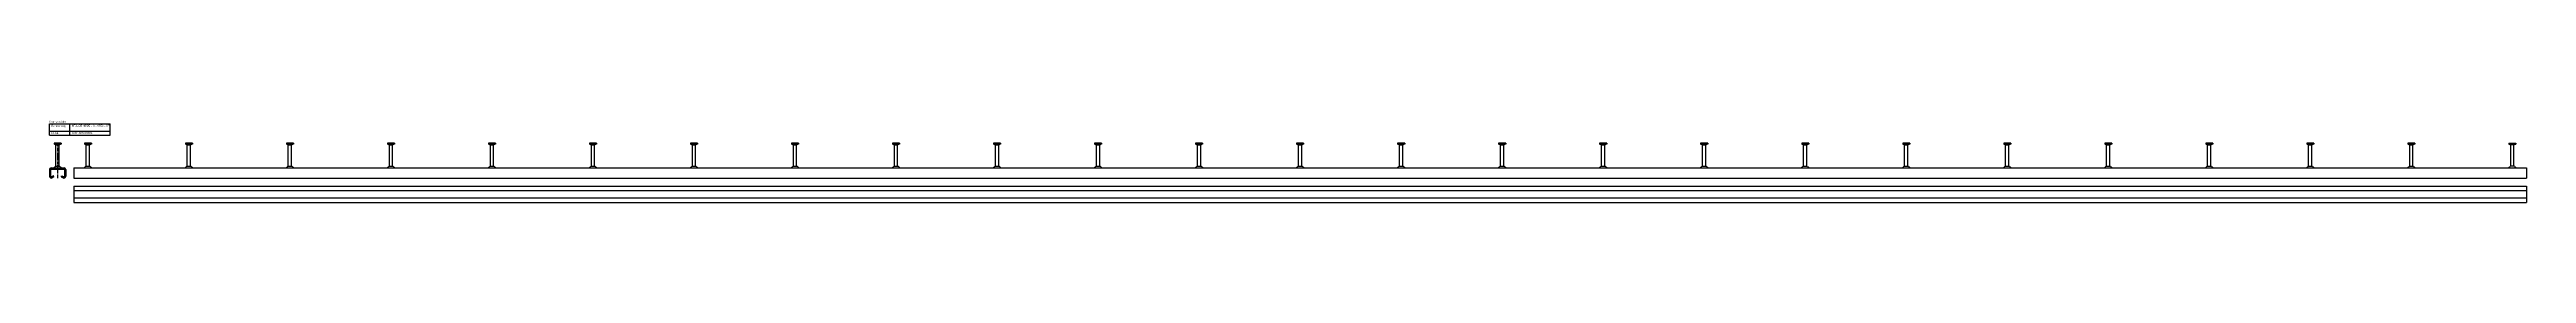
# Model space of a CAD drawing. Header units: millimetres. Extents: x 11969 to 26348, y -459 to 2743.
# Drawn here: x 11969 to 18099, y -459 to -257 of the extents above; entities that cross this region are included whole.
import ezdxf

# ---------------------------------------------------------------- set-up
doc = ezdxf.new("R2010")
doc.units = ezdxf.units.MM
doc.header["$LTSCALE"] = 10
doc.linetypes.add('MITTE2', pattern=[1.125, 0.75, -0.125, 0.125, -0.125])
doc.layers.add('HALFEN', color=2, linetype='CONTINUOUS')
doc.styles.add('ARIAL50', font='arial.ttf', dxfattribs={"height": 5})

msp = doc.modelspace()

# ---------------------------------------------------------------- linework, layer by layer
at = {"layer": 'HALFEN'}
for p, q in [((11969, -264.8), (12119, -264.8)), ((11969, -292.8), (11969, -264.8)), ((11969, -282.8), (12119, -282.8)), ((11969, -292.8), (12119, -292.8)), ((12019, -292.8), (12019, -264.8)), ((12119, -292.8), (12119, -264.8)), ((11997.8, -312.8), (11980.3, -312.8)), ((11980.3, -312.8), (11980.3, -314.7)), ((11997.8, -314.7), (11980.3, -314.7)), ((11981, -314.7), (11984.6, -316.5)), ((11985, -313), (11985, -314.4)), ((11985, -369.4), (11985, -317.2)), ((11985.6, -316.8), (11992.5, -316.8)), ((11993, -369.4), (11993, -317.2)), ((11993.1, -313), (11993.1, -314.4)), ((11997, -314.7), (11993.5, -316.5)), ((11997.8, -312.8), (11997.8, -314.7)), ((12072.8, -312.8), (12055.3, -312.8)), ((12055.3, -312.8), (12055.3, -314.7)), ((12072.8, -314.7), (12055.3, -314.7)), ((12056, -314.7), (12059.6, -316.5)), ((12060, -313), (12060, -314.4)), ((12060, -369.4), (12060, -317.2)), ((12060.6, -316.8), (12067.5, -316.8)), ((12068, -369.4), (12068, -317.2)), ((12068.1, -313), (12068.1, -314.4)), ((12072, -314.7), (12068.5, -316.5)), ((12072.8, -312.8), (12072.8, -314.7)), ((12322.8, -312.8), (12305.3, -312.8)), ((12305.3, -312.8), (12305.3, -314.7)), ((12322.8, -314.7), (12305.3, -314.7)), ((12306, -314.7), (12309.6, -316.5)), ((12310, -313), (12310, -314.4)), ((12310, -369.4), (12310, -317.2)), ((12310.6, -316.8), (12317.5, -316.8)), ((12318, -369.4), (12318, -317.2)), ((12318.1, -313), (12318.1, -314.4)), ((12322, -314.7), (12318.5, -316.5)), ((12322.8, -312.8), (12322.8, -314.7)), ((12572.8, -312.8), (12555.3, -312.8)), ((12555.3, -312.8), (12555.3, -314.7)), ((12572.8, -314.7), (12555.3, -314.7)), ((12556, -314.7), (12559.6, -316.5)), ((12560, -313), (12560, -314.4)), ((12560, -369.4), (12560, -317.2)), ((12560.6, -316.8), (12567.5, -316.8)), ((12568, -369.4), (12568, -317.2)), ((12568.1, -313), (12568.1, -314.4)), ((12572, -314.7), (12568.5, -316.5)), ((12572.8, -312.8), (12572.8, -314.7)), ((12822.8, -312.8), (12805.3, -312.8)), ((12805.3, -312.8), (12805.3, -314.7)), ((12822.8, -314.7), (12805.3, -314.7)), ((12806, -314.7), (12809.6, -316.5)), ((12810, -313), (12810, -314.4)), ((12810, -369.4), (12810, -317.2)), ((12810.6, -316.8), (12817.5, -316.8)), ((12818, -369.4), (12818, -317.2)), ((12818.1, -313), (12818.1, -314.4)), ((12822, -314.7), (12818.5, -316.5)), ((12822.8, -312.8), (12822.8, -314.7)), ((13072.8, -312.8), (13055.3, -312.8)), ((13055.3, -312.8), (13055.3, -314.7)), ((13072.8, -314.7), (13055.3, -314.7)), ((13056, -314.7), (13059.6, -316.5)), ((13060, -313), (13060, -314.4)), ((13060, -369.4), (13060, -317.2)), ((13060.6, -316.8), (13067.5, -316.8)), ((13068, -369.4), (13068, -317.2)), ((13068.1, -313), (13068.1, -314.4)), ((13072, -314.7), (13068.5, -316.5)), ((13072.8, -312.8), (13072.8, -314.7)), ((13322.8, -312.8), (13305.3, -312.8)), ((13305.3, -312.8), (13305.3, -314.7)), ((13322.8, -314.7), (13305.3, -314.7)), ((13306, -314.7), (13309.6, -316.5)), ((13310, -313), (13310, -314.4)), ((13310, -369.4), (13310, -317.2)), ((13310.6, -316.8), (13317.5, -316.8)), ((13318, -369.4), (13318, -317.2)), ((13318.1, -313), (13318.1, -314.4)), ((13322, -314.7), (13318.5, -316.5)), ((13322.8, -312.8), (13322.8, -314.7)), ((13572.8, -312.8), (13555.3, -312.8)), ((13555.3, -312.8), (13555.3, -314.7)), ((13572.8, -314.7), (13555.3, -314.7)), ((13556, -314.7), (13559.6, -316.5)), ((13560, -313), (13560, -314.4)), ((13560, -369.4), (13560, -317.2)), ((13560.6, -316.8), (13567.5, -316.8)), ((13568, -369.4), (13568, -317.2)), ((13568.1, -313), (13568.1, -314.4)), ((13572, -314.7), (13568.5, -316.5)), ((13572.8, -312.8), (13572.8, -314.7)), ((13822.8, -312.8), (13805.3, -312.8)), ((13805.3, -312.8), (13805.3, -314.7)), ((13822.8, -314.7), (13805.3, -314.7)), ((13806, -314.7), (13809.6, -316.5)), ((13810, -313), (13810, -314.4)), ((13810, -369.4), (13810, -317.2)), ((13810.6, -316.8), (13817.5, -316.8)), ((13818, -369.4), (13818, -317.2)), ((13818.1, -313), (13818.1, -314.4)), ((13822, -314.7), (13818.5, -316.5)), ((13822.8, -312.8), (13822.8, -314.7)), ((14072.8, -312.8), (14055.3, -312.8)), ((14055.3, -312.8), (14055.3, -314.7)), ((14072.8, -314.7), (14055.3, -314.7)), ((14056, -314.7), (14059.6, -316.5)), ((14060, -313), (14060, -314.4)), ((14060, -369.4), (14060, -317.2)), ((14060.6, -316.8), (14067.5, -316.8)), ((14068, -369.4), (14068, -317.2)), ((14068.1, -313), (14068.1, -314.4)), ((14072, -314.7), (14068.5, -316.5)), ((14072.8, -312.8), (14072.8, -314.7)), ((14322.8, -312.8), (14305.3, -312.8)), ((14305.3, -312.8), (14305.3, -314.7)), ((14322.8, -314.7), (14305.3, -314.7)), ((14306, -314.7), (14309.6, -316.5)), ((14310, -313), (14310, -314.4)), ((14310, -369.4), (14310, -317.2)), ((14310.6, -316.8), (14317.5, -316.8)), ((14318, -369.4), (14318, -317.2)), ((14318.1, -313), (14318.1, -314.4)), ((14322, -314.7), (14318.5, -316.5)), ((14322.8, -312.8), (14322.8, -314.7)), ((14572.8, -312.8), (14555.3, -312.8)), ((14555.3, -312.8), (14555.3, -314.7)), ((14572.8, -314.7), (14555.3, -314.7)), ((14556, -314.7), (14559.6, -316.5)), ((14560, -313), (14560, -314.4)), ((14560, -369.4), (14560, -317.2)), ((14560.6, -316.8), (14567.5, -316.8)), ((14568, -369.4), (14568, -317.2)), ((14568.1, -313), (14568.1, -314.4)), ((14572, -314.7), (14568.5, -316.5)), ((14572.8, -312.8), (14572.8, -314.7)), ((14822.8, -312.8), (14805.3, -312.8)), ((14805.3, -312.8), (14805.3, -314.7)), ((14822.8, -314.7), (14805.3, -314.7)), ((14806, -314.7), (14809.6, -316.5)), ((14810, -313), (14810, -314.4)), ((14810, -369.4), (14810, -317.2)), ((14810.6, -316.8), (14817.5, -316.8)), ((14818, -369.4), (14818, -317.2)), ((14818.1, -313), (14818.1, -314.4)), ((14822, -314.7), (14818.5, -316.5)), ((14822.8, -312.8), (14822.8, -314.7)), ((15072.8, -312.8), (15055.3, -312.8)), ((15055.3, -312.8), (15055.3, -314.7)), ((15072.8, -314.7), (15055.3, -314.7)), ((15056, -314.7), (15059.6, -316.5)), ((15060, -313), (15060, -314.4)), ((15060, -369.4), (15060, -317.2)), ((15060.6, -316.8), (15067.5, -316.8)), ((15068, -369.4), (15068, -317.2)), ((15068.1, -313), (15068.1, -314.4)), ((15072, -314.7), (15068.5, -316.5)), ((15072.8, -312.8), (15072.8, -314.7)), ((15322.8, -312.8), (15305.3, -312.8)), ((15305.3, -312.8), (15305.3, -314.7)), ((15322.8, -314.7), (15305.3, -314.7)), ((15306, -314.7), (15309.6, -316.5)), ((15310, -313), (15310, -314.4)), ((15310, -369.4), (15310, -317.2)), ((15310.6, -316.8), (15317.5, -316.8)), ((15318, -369.4), (15318, -317.2)), ((15318.1, -313), (15318.1, -314.4)), ((15322, -314.7), (15318.5, -316.5)), ((15322.8, -312.8), (15322.8, -314.7)), ((15572.8, -312.8), (15555.3, -312.8)), ((15555.3, -312.8), (15555.3, -314.7)), ((15572.8, -314.7), (15555.3, -314.7)), ((15556, -314.7), (15559.6, -316.5)), ((15560, -313), (15560, -314.4)), ((15560, -369.4), (15560, -317.2)), ((15560.6, -316.8), (15567.5, -316.8)), ((15568, -369.4), (15568, -317.2)), ((15568.1, -313), (15568.1, -314.4)), ((15572, -314.7), (15568.5, -316.5)), ((15572.8, -312.8), (15572.8, -314.7)), ((15822.8, -312.8), (15805.3, -312.8)), ((15805.3, -312.8), (15805.3, -314.7)), ((15822.8, -314.7), (15805.3, -314.7)), ((15806, -314.7), (15809.6, -316.5)), ((15810, -313), (15810, -314.4)), ((15810, -369.4), (15810, -317.2)), ((15810.6, -316.8), (15817.5, -316.8)), ((15818, -369.4), (15818, -317.2)), ((15818.1, -313), (15818.1, -314.4)), ((15822, -314.7), (15818.5, -316.5)), ((15822.8, -312.8), (15822.8, -314.7)), ((16072.8, -312.8), (16055.3, -312.8)), ((16055.3, -312.8), (16055.3, -314.7)), ((16072.8, -314.7), (16055.3, -314.7)), ((16056, -314.7), (16059.6, -316.5)), ((16060, -313), (16060, -314.4)), ((16060, -369.4), (16060, -317.2)), ((16060.6, -316.8), (16067.5, -316.8)), ((16068, -369.4), (16068, -317.2)), ((16068.1, -313), (16068.1, -314.4)), ((16072, -314.7), (16068.5, -316.5)), ((16072.8, -312.8), (16072.8, -314.7)), ((16322.8, -312.8), (16305.3, -312.8)), ((16305.3, -312.8), (16305.3, -314.7)), ((16322.8, -314.7), (16305.3, -314.7)), ((16306, -314.7), (16309.6, -316.5)), ((16310, -313), (16310, -314.4)), ((16310, -369.4), (16310, -317.2)), ((16310.6, -316.8), (16317.5, -316.8)), ((16318, -369.4), (16318, -317.2)), ((16318.1, -313), (16318.1, -314.4)), ((16322, -314.7), (16318.5, -316.5)), ((16322.8, -312.8), (16322.8, -314.7)), ((16572.8, -312.8), (16555.3, -312.8)), ((16555.3, -312.8), (16555.3, -314.7)), ((16572.8, -314.7), (16555.3, -314.7)), ((16556, -314.7), (16559.6, -316.5)), ((16560, -313), (16560, -314.4)), ((16560, -369.4), (16560, -317.2)), ((16560.6, -316.8), (16567.5, -316.8)), ((16568, -369.4), (16568, -317.2)), ((16568.1, -313), (16568.1, -314.4)), ((16572, -314.7), (16568.5, -316.5)), ((16572.8, -312.8), (16572.8, -314.7)), ((16822.8, -312.8), (16805.3, -312.8)), ((16805.3, -312.8), (16805.3, -314.7)), ((16822.8, -314.7), (16805.3, -314.7)), ((16806, -314.7), (16809.6, -316.5)), ((16810, -313), (16810, -314.4)), ((16810, -369.4), (16810, -317.2)), ((16810.6, -316.8), (16817.5, -316.8)), ((16818, -369.4), (16818, -317.2)), ((16818.1, -313), (16818.1, -314.4)), ((16822, -314.7), (16818.5, -316.5)), ((16822.8, -312.8), (16822.8, -314.7)), ((17072.8, -312.8), (17055.3, -312.8)), ((17055.3, -312.8), (17055.3, -314.7)), ((17072.8, -314.7), (17055.3, -314.7)), ((17056, -314.7), (17059.6, -316.5)), ((17060, -313), (17060, -314.4)), ((17060, -369.4), (17060, -317.2)), ((17060.6, -316.8), (17067.5, -316.8)), ((17068, -369.4), (17068, -317.2)), ((17068.1, -313), (17068.1, -314.4)), ((17072, -314.7), (17068.5, -316.5)), ((17072.8, -312.8), (17072.8, -314.7)), ((17322.8, -312.8), (17305.3, -312.8)), ((17305.3, -312.8), (17305.3, -314.7)), ((17322.8, -314.7), (17305.3, -314.7)), ((17306, -314.7), (17309.6, -316.5)), ((17310, -313), (17310, -314.4)), ((17310, -369.4), (17310, -317.2)), ((17310.6, -316.8), (17317.5, -316.8)), ((17318, -369.4), (17318, -317.2)), ((17318.1, -313), (17318.1, -314.4)), ((17322, -314.7), (17318.5, -316.5)), ((17322.8, -312.8), (17322.8, -314.7)), ((17572.8, -312.8), (17555.3, -312.8)), ((17555.3, -312.8), (17555.3, -314.7)), ((17572.8, -314.7), (17555.3, -314.7)), ((17556, -314.7), (17559.6, -316.5)), ((17560, -313), (17560, -314.4)), ((17560, -369.4), (17560, -317.2)), ((17560.6, -316.8), (17567.5, -316.8)), ((17568, -369.4), (17568, -317.2)), ((17568.1, -313), (17568.1, -314.4)), ((17572, -314.7), (17568.5, -316.5)), ((17572.8, -312.8), (17572.8, -314.7)), ((17822.8, -312.8), (17805.3, -312.8)), ((17805.3, -312.8), (17805.3, -314.7)), ((17822.8, -314.7), (17805.3, -314.7)), ((17806, -314.7), (17809.6, -316.5)), ((17810, -313), (17810, -314.4)), ((17810, -369.4), (17810, -317.2)), ((17810.6, -316.8), (17817.5, -316.8)), ((17818, -369.4), (17818, -317.2)), ((17818.1, -313), (17818.1, -314.4)), ((17822, -314.7), (17818.5, -316.5)), ((17822.8, -312.8), (17822.8, -314.7)), ((18055.3, -312.8), (18072.8, -312.8)), ((18055.3, -312.8), (18055.3, -314.7)), ((18055.3, -314.7), (18072.8, -314.7)), ((18056, -314.7), (18059.6, -316.5)), ((18060, -313), (18060, -314.4)), ((18060, -369.4), (18060, -317.2)), ((18067.5, -316.8), (18060.6, -316.8)), ((18068, -369.4), (18068, -317.2)), ((18068.1, -313), (18068.1, -314.4)), ((18072, -314.7), (18068.5, -316.5)), ((18072.8, -312.8), (18072.8, -314.7)), ((11969, -377.4), (11969, -394.4)), ((11971.8, -377.4), (11971.8, -394.4)), ((11972.8, -373.6), (12005.3, -373.6)), ((11972.8, -376.4), (12005.3, -376.4)), ((11978.6, -393), (11974, -395.7)), ((11980, -395.4), (11975.4, -398.1)), ((11980, -395.4), (11978.6, -393)), ((11983.8, -369.4), (11994.3, -369.4)), ((11998, -395.4), (11999.4, -393)), ((11998, -395.4), (12002.6, -398.1)), ((11999.4, -393), (12004, -395.7)), ((12006.3, -377.4), (12006.3, -394.4)), ((12009, -377.4), (12009, -394.4)), ((12029, -373.6), (18099, -373.6)), ((12029, -373.6), (12029, -398.7)), ((12029, -398.7), (18099, -398.7)), ((12029, -418.7), (18099, -418.7)), ((12029, -418.7), (12029, -458.7)), ((12058.8, -369.4), (12069.3, -369.4)), ((12308.8, -369.4), (12319.3, -369.4)), ((12558.8, -369.4), (12569.3, -369.4)), ((12808.8, -369.4), (12819.3, -369.4)), ((13058.8, -369.4), (13069.3, -369.4)), ((13308.8, -369.4), (13319.3, -369.4)), ((13558.8, -369.4), (13569.3, -369.4)), ((13808.8, -369.4), (13819.3, -369.4)), ((14058.8, -369.4), (14069.3, -369.4)), ((14308.8, -369.4), (14319.3, -369.4)), ((14558.8, -369.4), (14569.3, -369.4)), ((14808.8, -369.4), (14819.3, -369.4)), ((15058.8, -369.4), (15069.3, -369.4)), ((15308.8, -369.4), (15319.3, -369.4)), ((15558.8, -369.4), (15569.3, -369.4)), ((15808.8, -369.4), (15819.3, -369.4)), ((16058.8, -369.4), (16069.3, -369.4)), ((16308.8, -369.4), (16319.3, -369.4)), ((16558.8, -369.4), (16569.3, -369.4)), ((16808.8, -369.4), (16819.3, -369.4)), ((17058.8, -369.4), (17069.3, -369.4)), ((17308.8, -369.4), (17319.3, -369.4)), ((17558.8, -369.4), (17569.3, -369.4)), ((17808.8, -369.4), (17819.3, -369.4)), ((18069.3, -369.4), (18058.8, -369.4)), ((18099, -373.6), (18099, -398.7)), ((18099, -418.7), (18099, -458.7)), ((12029, -429.7), (18099, -429.7)), ((12029, -447.7), (18099, -447.7)), ((12029, -458.7), (18099, -458.7))]:
    msp.add_line(p, q, dxfattribs=at)
at = {"layer": 'HALFEN', "color": 1, "linetype": 'MITTE2'}
msp.add_line((11989, -312.8), (11989, -398.7), dxfattribs=at)
at = {"layer": 'HALFEN'}
for centre, radius, start, end in [((11984.2, -317.2), 0.8, 0, 62.30053), ((11993.8, -317.2), 0.8, 117.69947, 180), ((12059.2, -317.2), 0.8, 0, 62.30053), ((12068.8, -317.2), 0.8, 117.69947, 180), ((12309.2, -317.2), 0.8, 0, 62.30053), ((12318.8, -317.2), 0.8, 117.69947, 180), ((12559.2, -317.2), 0.8, 0, 62.30053), ((12568.8, -317.2), 0.8, 117.69947, 180), ((12809.2, -317.2), 0.8, 0, 62.30053), ((12818.8, -317.2), 0.8, 117.69947, 180), ((13059.2, -317.2), 0.8, 0, 62.30053), ((13068.8, -317.2), 0.8, 117.69947, 180), ((13309.2, -317.2), 0.8, 0, 62.30053), ((13318.8, -317.2), 0.8, 117.69947, 180), ((13559.2, -317.2), 0.8, 0, 62.30053), ((13568.8, -317.2), 0.8, 117.69947, 180), ((13809.2, -317.2), 0.8, 0, 62.30053), ((13818.8, -317.2), 0.8, 117.69947, 180), ((14059.2, -317.2), 0.8, 0, 62.30053), ((14068.8, -317.2), 0.8, 117.69947, 180), ((14309.2, -317.2), 0.8, 0, 62.30053), ((14318.8, -317.2), 0.8, 117.69947, 180), ((14559.2, -317.2), 0.8, 0, 62.30053), ((14568.8, -317.2), 0.8, 117.69947, 180), ((14809.2, -317.2), 0.8, 0, 62.30053), ((14818.8, -317.2), 0.8, 117.69947, 180), ((15059.2, -317.2), 0.8, 0, 62.30053), ((15068.8, -317.2), 0.8, 117.69947, 180), ((15309.2, -317.2), 0.8, 0, 62.30053), ((15318.8, -317.2), 0.8, 117.69947, 180), ((15559.2, -317.2), 0.8, 0, 62.30053), ((15568.8, -317.2), 0.8, 117.69947, 180), ((15809.2, -317.2), 0.8, 0, 62.30053), ((15818.8, -317.2), 0.8, 117.69947, 180), ((16059.2, -317.2), 0.8, 0, 62.30053), ((16068.8, -317.2), 0.8, 117.69947, 180), ((16309.2, -317.2), 0.8, 0, 62.30053), ((16318.8, -317.2), 0.8, 117.69947, 180), ((16559.2, -317.2), 0.8, 0, 62.30053), ((16568.8, -317.2), 0.8, 117.69947, 180), ((16809.2, -317.2), 0.8, 0, 62.30053), ((16818.8, -317.2), 0.8, 117.69947, 180), ((17059.2, -317.2), 0.8, 0, 62.30053), ((17068.8, -317.2), 0.8, 117.69947, 180), ((17309.2, -317.2), 0.8, 0, 62.30053), ((17318.8, -317.2), 0.8, 117.69947, 180), ((17559.2, -317.2), 0.8, 0, 62.30053), ((17568.8, -317.2), 0.8, 117.69947, 180), ((17809.2, -317.2), 0.8, 0, 62.30053), ((17818.8, -317.2), 0.8, 117.69947, 180), ((18059.2, -317.2), 0.8, 0, 62.30053), ((18068.8, -317.2), 0.8, 117.69947, 180), ((11972.8, -377.4), 3.75, 90, 180), ((11973.3, -394.4), 4.25, 180, 300.45158), ((11972.8, -377.4), 1, 90, 180), ((11973.3, -394.4), 1.5, 180, 300.45158), ((11975.5, -363.9), 10, 281.78372, 326.01848), ((12002.6, -363.9), 10, 213.98152, 258.21628), ((12004.8, -394.4), 4.25, 239.54842, 0), ((12004.8, -394.4), 1.5, 239.54842, 0), ((12005.3, -377.4), 3.75, 0, 90), ((12005.3, -377.4), 1, 0, 90), ((12050.5, -363.9), 10, 281.78372, 326.01848), ((12077.6, -363.9), 10, 213.98152, 258.21628), ((12300.5, -363.9), 10, 281.78372, 326.01848), ((12327.6, -363.9), 10, 213.98152, 258.21628), ((12550.5, -363.9), 10, 281.78372, 326.01848), ((12577.6, -363.9), 10, 213.98152, 258.21628), ((12800.5, -363.9), 10, 281.78372, 326.01848), ((12827.6, -363.9), 10, 213.98152, 258.21628), ((13050.5, -363.9), 10, 281.78372, 326.01848), ((13077.6, -363.9), 10, 213.98152, 258.21628), ((13300.5, -363.9), 10, 281.78372, 326.01848), ((13327.6, -363.9), 10, 213.98152, 258.21628), ((13550.5, -363.9), 10, 281.78372, 326.01848), ((13577.6, -363.9), 10, 213.98152, 258.21628), ((13800.5, -363.9), 10, 281.78372, 326.01848), ((13827.6, -363.9), 10, 213.98152, 258.21628), ((14050.5, -363.9), 10, 281.78372, 326.01848), ((14077.6, -363.9), 10, 213.98152, 258.21628), ((14300.5, -363.9), 10, 281.78372, 326.01848), ((14327.6, -363.9), 10, 213.98152, 258.21628), ((14550.5, -363.9), 10, 281.78372, 326.01848), ((14577.6, -363.9), 10, 213.98152, 258.21628), ((14800.5, -363.9), 10, 281.78372, 326.01848), ((14827.6, -363.9), 10, 213.98152, 258.21628), ((15050.5, -363.9), 10, 281.78372, 326.01848), ((15077.6, -363.9), 10, 213.98152, 258.21628), ((15300.5, -363.9), 10, 281.78372, 326.01848), ((15327.6, -363.9), 10, 213.98152, 258.21628), ((15550.5, -363.9), 10, 281.78372, 326.01848), ((15577.6, -363.9), 10, 213.98152, 258.21628), ((15800.5, -363.9), 10, 281.78372, 326.01848), ((15827.6, -363.9), 10, 213.98152, 258.21628), ((16050.5, -363.9), 10, 281.78372, 326.01848), ((16077.6, -363.9), 10, 213.98152, 258.21628), ((16300.5, -363.9), 10, 281.78372, 326.01848), ((16327.6, -363.9), 10, 213.98152, 258.21628), ((16550.5, -363.9), 10, 281.78372, 326.01848), ((16577.6, -363.9), 10, 213.98152, 258.21628), ((16800.5, -363.9), 10, 281.78372, 326.01848), ((16827.6, -363.9), 10, 213.98152, 258.21628), ((17050.5, -363.9), 10, 281.78372, 326.01848), ((17077.6, -363.9), 10, 213.98152, 258.21628), ((17300.5, -363.9), 10, 281.78372, 326.01848), ((17327.6, -363.9), 10, 213.98152, 258.21628), ((17550.5, -363.9), 10, 281.78372, 326.01848), ((17577.6, -363.9), 10, 213.98152, 258.21628), ((17800.5, -363.9), 10, 281.78372, 326.01848), ((17827.6, -363.9), 10, 213.98152, 258.21628), ((18050.5, -363.9), 10, 281.78372, 326.01848), ((18077.6, -363.9), 10, 213.98152, 258.21628)]:
    msp.add_arc(centre, radius, start, end, dxfattribs=at)

# ---------------------------------------------------------------- texts
at = {"layer": 'HALFEN', "style": 'ARIAL50'}
for s, p in [('feuerverzinkt', (11969, -262.3)), ('Benennung', (11974, -272.3)), ('Id. Nr.', (11974, -290.3)), ('2001.060-00003', (12024, -290.3)), ('HTA-CE 40/25 - fv - 6070 - VF', (12024, -272.3))]:
    msp.add_text(s, height=5, dxfattribs=at).set_placement(p)

doc.saveas('drawing.dxf')
